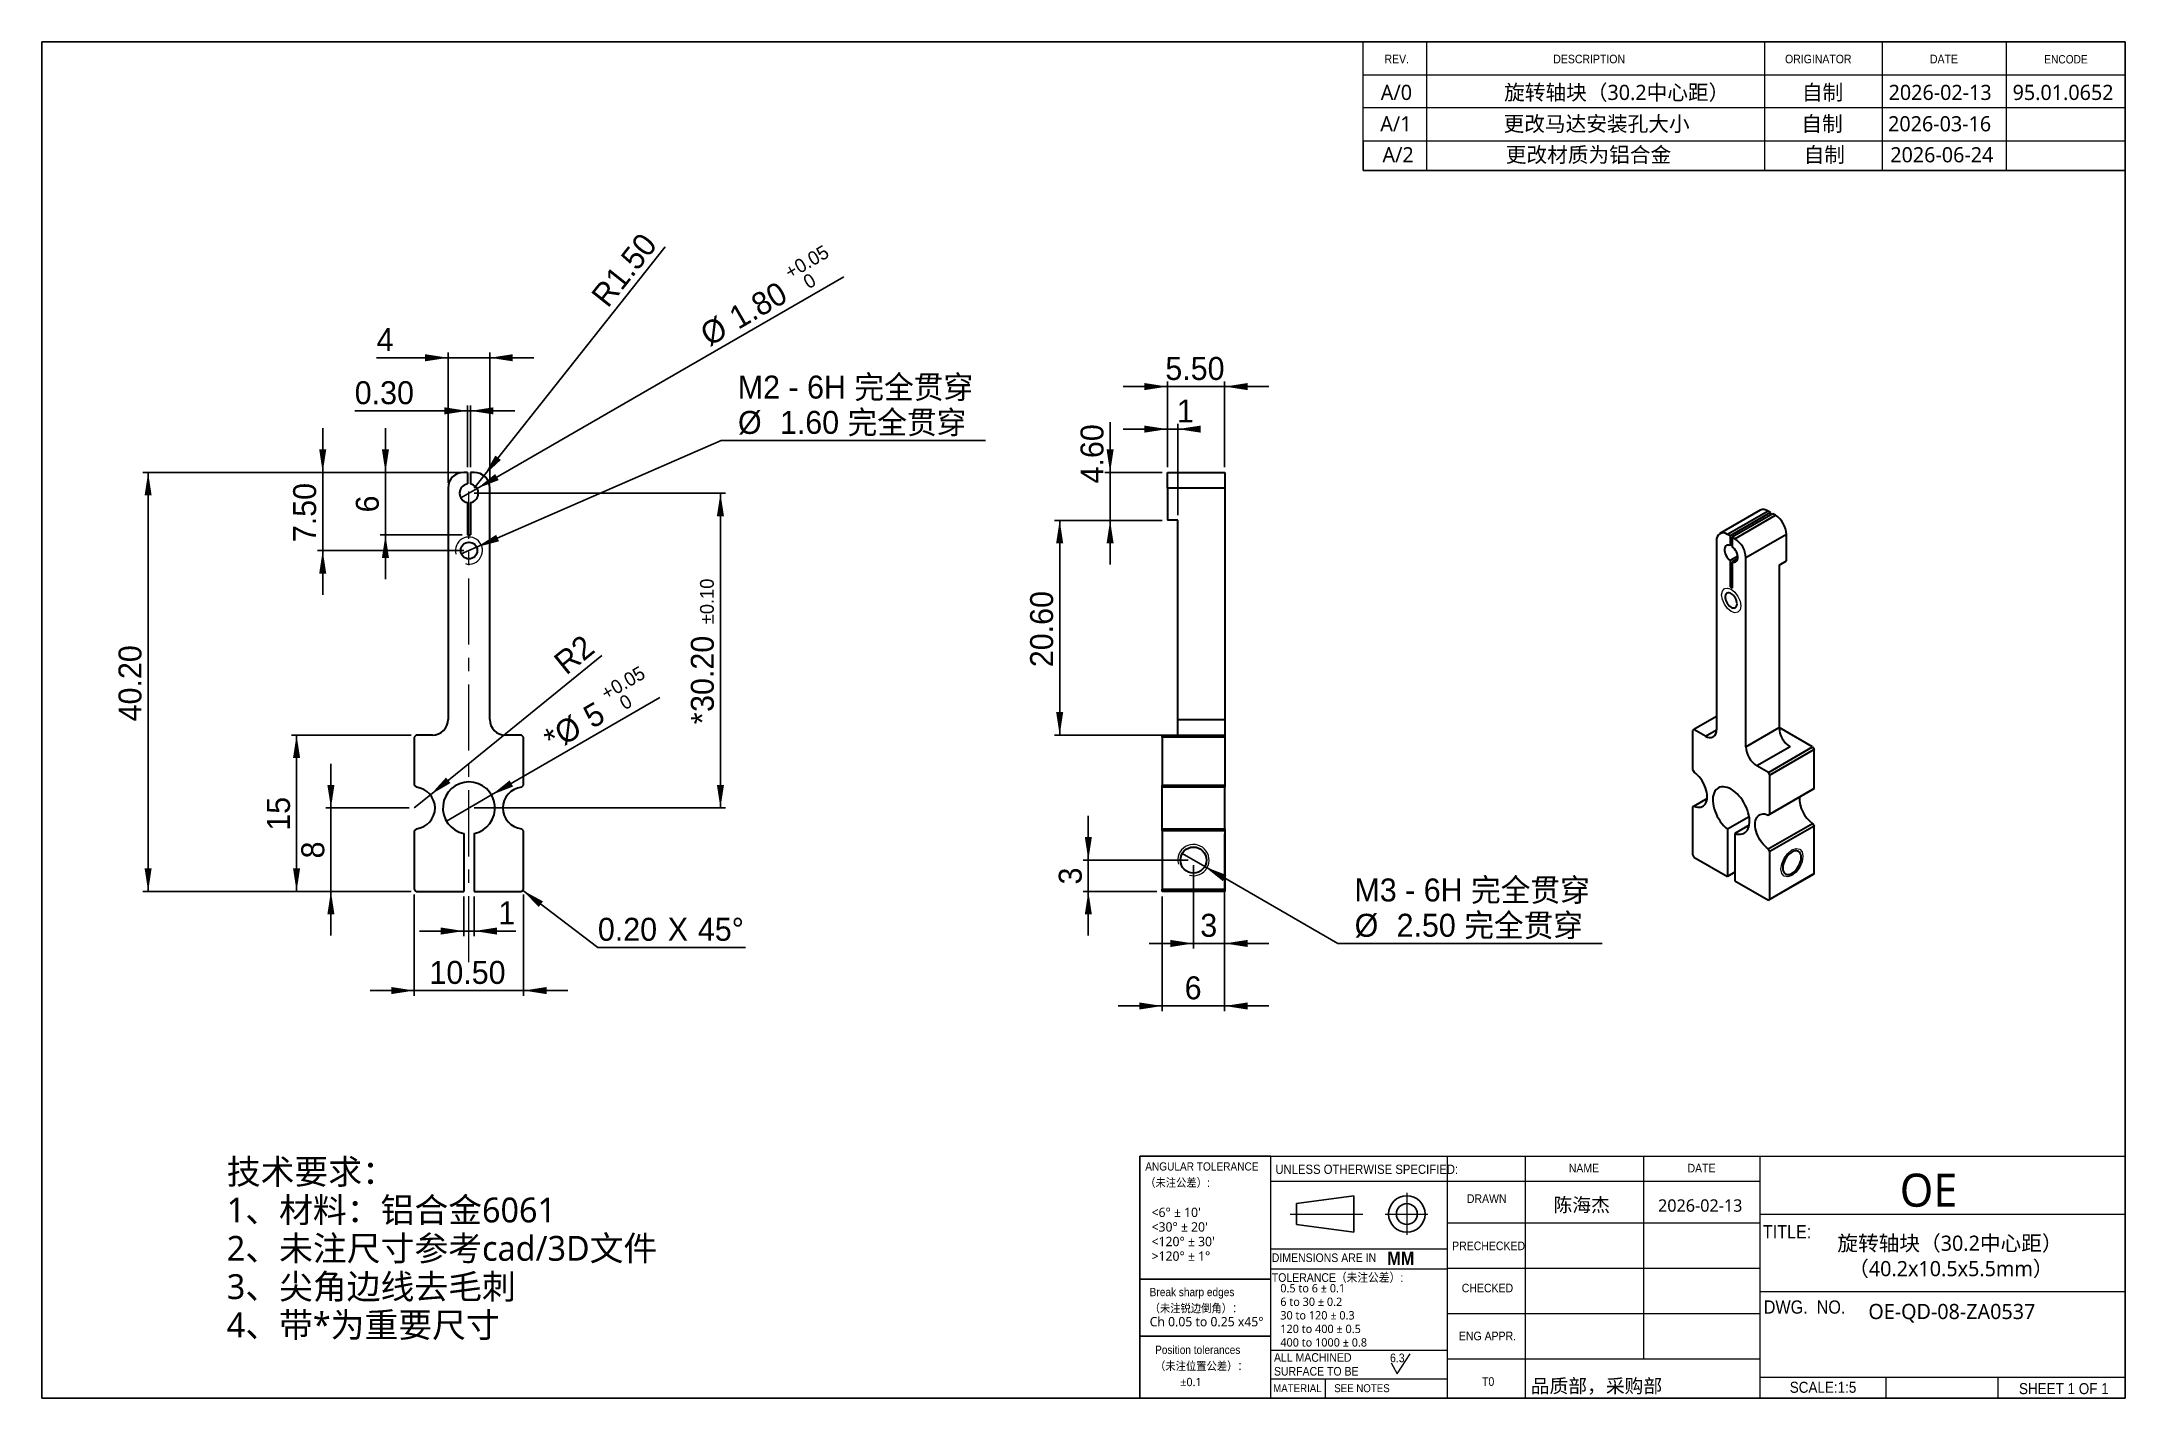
# Model space of a CAD drawing. Header units: millimetres. Extents: x 16 to 416, y 10 to 270.
import ezdxf

# ---------------------------------------------------------------- set-up
doc = ezdxf.new("R2010")
doc.units = ezdxf.units.MM
doc.linetypes.add('CENTERX2', pattern=[20.32, 12.7, -2.54, 2.54, -2.54])
doc.layers.add('FORMAT', color=7, linetype='Continuous')
doc.layers.add('其它线', color=7, linetype='Continuous')
doc.styles.add('SLDTEXTSTYLE1', font='MSYH.TTC')
doc.styles.add('SLDTEXTSTYLE2', font='MSYH.TTC', dxfattribs={"bigfont": 'bigfont'})
doc.styles.add('SLDTEXTSTYLE3', font='GOTHICB.TTF', dxfattribs={"width": 0.913})
doc.styles.add('SLDTEXTSTYLE4', font='GOTHIC.TTF', dxfattribs={"width": 0.913, "bigfont": 'bigfont'})
doc.styles.add('SLDTEXTSTYLE5', font='GOTHIC.TTF', dxfattribs={"width": 0.913})
doc.styles.add('SLDTEXTSTYLE6', font='ARIAL.TTF', dxfattribs={"width": 0.948})
doc.styles.add('SLDTEXTSTYLE7', font='ARIAL.TTF', dxfattribs={"width": 0.948, "bigfont": 'bigfont'})
doc.dimstyles.new('SLDDIMSTYLE0', dxfattribs={"dimtxt": 4.409722, "dimasz": 4.409722, "dimexe": 0, "dimexo": 0.0625, "dimgap": 1.102431, "dimtad": 1, "dimlfac": 0.5, "dimrnd": 1e-09, "dimzin": 4, "dimdsep": 46, "dimtxsty": 'SLDTEXTSTYLE6', "dimsah": 1, "dimcen": 0.09, "dimadec": 0, "dimazin": 1, "dimtfac": 1, "dimtofl": 0, "dimtmove": 0, "dimatfit": 3, "dimfxl": 0, "dimfrac": 2, "dimtolj": 1, "dimtzin": 12, "dimarcsym": 0})
doc.dimstyles.new('SLDDIMSTYLE1', dxfattribs={"dimtxt": 4.409722, "dimasz": 4.409722, "dimexe": 0, "dimexo": 0.0625, "dimgap": 1.102431, "dimtad": 1, "dimlfac": 0.5, "dimrnd": 1e-09, "dimzin": 12, "dimdsep": 46, "dimtxsty": 'SLDTEXTSTYLE6', "dimsah": 1, "dimcen": 0.09, "dimadec": 0, "dimazin": 3, "dimtfac": 1, "dimtofl": 0, "dimtmove": 0, "dimatfit": 3, "dimfxl": 0, "dimfrac": 2, "dimtolj": 1, "dimtzin": 12, "dimarcsym": 0})
doc.dimstyles.new('SLDDIMSTYLE10', dxfattribs={"dimtxt": 4.409722, "dimasz": 4.409722, "dimexe": 0, "dimexo": 0.0625, "dimgap": 1.102431, "dimtad": 1, "dimlfac": 0.5, "dimrnd": 1e-09, "dimzin": 4, "dimdsep": 46, "dimtxsty": 'SLDTEXTSTYLE6', "dimsah": 1, "dimcen": 0.09, "dimadec": 0, "dimazin": 1, "dimtol": 1, "dimtp": 0.1, "dimtm": 0.1, "dimtfac": 1, "dimtofl": 0, "dimtmove": 0, "dimatfit": 3, "dimfxl": 0, "dimfrac": 2, "dimtolj": 1, "dimtzin": 0, "dimarcsym": 0})
doc.dimstyles.new('SLDDIMSTYLE2', dxfattribs={"dimtxt": 4.409722, "dimasz": 4.409722, "dimexe": 0, "dimexo": 0.0625, "dimgap": 1.102431, "dimtad": 1, "dimlfac": 0.5, "dimrnd": 1e-09, "dimzin": 12, "dimdsep": 46, "dimtxsty": 'SLDTEXTSTYLE6', "dimsah": 1, "dimcen": 0.09, "dimadec": 0, "dimazin": 3, "dimtfac": 1, "dimtmove": 0, "dimatfit": 0, "dimfxl": 0, "dimfrac": 2, "dimtolj": 1, "dimtzin": 12, "dimarcsym": 0})
doc.dimstyles.new('SLDDIMSTYLE3', dxfattribs={"dimtxt": 4.409722, "dimasz": 4.409722, "dimexe": 0, "dimexo": 0.0625, "dimgap": 1.102431, "dimtad": 1, "dimlfac": 0.5, "dimrnd": 1e-09, "dimzin": 4, "dimdsep": 46, "dimtxsty": 'SLDTEXTSTYLE6', "dimsah": 1, "dimcen": 0.09, "dimadec": 0, "dimazin": 1, "dimtfac": 1, "dimtmove": 0, "dimatfit": 0, "dimfxl": 0, "dimfrac": 2, "dimtolj": 1, "dimtzin": 12, "dimarcsym": 0})
doc.dimstyles.new('SLDDIMSTYLE4', dxfattribs={"dimtxt": 4.409722, "dimasz": 4.409722, "dimexe": 0, "dimexo": 0.0625, "dimgap": 1.102431, "dimtad": 1, "dimlfac": 0.5, "dimrnd": 1e-09, "dimzin": 12, "dimdsep": 46, "dimtxsty": 'SLDTEXTSTYLE6', "dimblk1": 'NONE', "dimsah": 1, "dimcen": 0, "dimadec": 0, "dimazin": 3, "dimtol": 1, "dimtp": 0.05, "dimtfac": 1, "dimtmove": 0, "dimatfit": 3, "dimldrblk": 'NONE', "dimfxl": 0, "dimfrac": 2, "dimtolj": 1, "dimarcsym": 0})
doc.dimstyles.new('SLDDIMSTYLE5', dxfattribs={"dimtxt": 4.409722, "dimasz": 4.409722, "dimexe": 0, "dimexo": 0.0625, "dimgap": 1.102431, "dimtad": 1, "dimlfac": 0.5, "dimrnd": 1e-09, "dimzin": 12, "dimdsep": 46, "dimtxsty": 'SLDTEXTSTYLE6', "dimsah": 1, "dimcen": 0, "dimadec": 0, "dimazin": 3, "dimtfac": 1, "dimtofl": 0, "dimtmove": 0, "dimatfit": 3, "dimfxl": 0, "dimfrac": 2, "dimtolj": 1, "dimtzin": 12, "dimarcsym": 0})
doc.dimstyles.new('SLDDIMSTYLE6', dxfattribs={"dimtxt": 4.409722, "dimasz": 4.409722, "dimexe": 0, "dimexo": 0.0625, "dimgap": 1.102431, "dimtad": 1, "dimlfac": 0.5, "dimrnd": 1e-09, "dimzin": 0, "dimdsep": 46, "dimtxsty": 'SLDTEXTSTYLE6', "dimsah": 1, "dimcen": 0.09, "dimadec": 0, "dimazin": 0, "dimtfac": 1, "dimtmove": 0, "dimatfit": 0, "dimfxl": 0, "dimfrac": 2, "dimtolj": 1, "dimtzin": 12, "dimarcsym": 0})
doc.dimstyles.new('SLDDIMSTYLE7', dxfattribs={"dimtxt": 4.409722, "dimasz": 4.409722, "dimexe": 0, "dimexo": 0.0625, "dimgap": 1.102431, "dimtad": 1, "dimlfac": 0.5, "dimrnd": 1e-09, "dimzin": 4, "dimdsep": 46, "dimtxsty": 'SLDTEXTSTYLE6', "dimsah": 1, "dimcen": 0, "dimadec": 0, "dimazin": 1, "dimtfac": 1, "dimtofl": 0, "dimtmove": 0, "dimatfit": 3, "dimfxl": 0, "dimfrac": 2, "dimtolj": 1, "dimtzin": 12, "dimarcsym": 0})
doc.dimstyles.new('SLDDIMSTYLE8', dxfattribs={"dimtxt": 4.409722, "dimasz": 4.409722, "dimexe": 0, "dimexo": 0.0625, "dimgap": 1.102431, "dimtad": 1, "dimlfac": 0.5, "dimrnd": 1e-09, "dimzin": 4, "dimdsep": 46, "dimtxsty": 'SLDTEXTSTYLE6', "dimblk1": 'NONE', "dimsah": 1, "dimcen": 0, "dimadec": 0, "dimazin": 1, "dimtol": 1, "dimtp": 0.05, "dimtfac": 1, "dimtmove": 0, "dimatfit": 3, "dimldrblk": 'NONE', "dimfxl": 0, "dimfrac": 2, "dimtolj": 1, "dimarcsym": 0})
doc.dimstyles.new('SLDDIMSTYLE9', dxfattribs={"dimtxt": 4.409722, "dimasz": 4.409722, "dimexe": 0, "dimexo": 0.0625, "dimgap": 1.102431, "dimtad": 0, "dimtih": 1, "dimtoh": 1, "dimdec": 6, "dimlfac": 0.5, "dimrnd": 1e-09, "dimzin": 12, "dimdsep": 46, "dimtxsty": 'SLDTEXTSTYLE6', "dimblk1": 'NONE', "dimsah": 1, "dimcen": 0, "dimadec": 0, "dimazin": 3, "dimtfac": 1, "dimtmove": 0, "dimatfit": 3, "dimldrblk": 'NONE', "dimfxl": 0, "dimfrac": 2, "dimtolj": 1, "dimtzin": 12, "dimarcsym": 0})

msp = doc.modelspace()

# ---------------------------------------------------------------- texts
at = {"color": 7, "linetype": 'Continuous', "lineweight": 0}
for s, insert, char_height, attachment_point, style in [('REV.', (273.7542884, 267.8094346), 1.651, 1, 'SLDTEXTSTYLE5'), ('DESCRIPTION', (306.1625699, 267.8094346), 1.651, 1, 'SLDTEXTSTYLE5'), ('ORIGINATOR', (350.6619458, 267.8094346), 1.651, 1, 'SLDTEXTSTYLE5'), ('DATE', (378.4893534, 267.8094346), 1.651, 1, 'SLDTEXTSTYLE5'), ('UNLESS OTHERWISE SPECIFIED:', (252.7919315, 54.8022636), 1.778, 1, 'SLDTEXTSTYLE5'), ('NAME', (309.1394562, 54.9565933), 1.651, 1, 'SLDTEXTSTYLE5'), ('DATE', (331.9394495, 54.9565933), 1.651, 1, 'SLDTEXTSTYLE5'), ('DRAWN', (289.5727165, 49.1019387), 1.651, 1, 'SLDTEXTSTYLE5'), ('PRECHECKED', (286.7405059, 40.0370404), 1.651, 1, 'SLDTEXTSTYLE5'), ('TITLE:', (346.395189, 43.2002061), 2.54, 1, 'SLDTEXTSTYLE5'), ('DIMENSIONS ARE IN', (252.1122569, 37.763153), 1.651, 1, 'SLDTEXTSTYLE5'), ('MM', (274.2983127, 38.0834589), 2.54, 1, 'SLDTEXTSTYLE3'), ('TOLERANCE（未注公差）:', (252.1122569, 33.9606199), 1.651, 1, 'SLDTEXTSTYLE4'), ('DWG.  NO.', (346.5757944, 28.7425872), 2.54, 1, 'SLDTEXTSTYLE5'), ('ENG APPR.', (288.0461144, 22.7495229), 1.651, 1, 'SLDTEXTSTYLE5'), ('6.3', (274.8131334, 18.54206), 1.651, 1, 'SLDTEXTSTYLE5'), ('MATERIAL', (252.3775606, 12.6623396), 1.524, 1, 'SLDTEXTSTYLE5'), ('SEE NOTES', (269.4249102, 12.6623396), 1.524, 2, 'SLDTEXTSTYLE5'), ('SCALE:1:5', (351.5696413, 13.128593), 2.11666667, 1, 'SLDTEXTSTYLE5'), ('SHEET 1 OF 1', (395.5789509, 12.8725842), 2.116666667, 1, 'SLDTEXTSTYLE5')]:
    msp.add_mtext(s, dxfattribs=dict(at, insert=insert, char_height=char_height, attachment_point=attachment_point, style=style))
at = {"layer": 'FORMAT', "insert": (293.6537823, 14.0009133), "char_height": 1.651, "attachment_point": 2, "style": 'SLDTEXTSTYLE5'}
msp.add_mtext('T0', dxfattribs=at)
at = {"layer": '其它线'}
for s, insert, char_height, attachment_point, style in [('ENCODE', (400.4301783, 267.7340122), 1.6, 1, 'SLDTEXTSTYLE5'), ('A/0', (273.0386719, 262.0325308), 2.91041667, 1, 'SLDTEXTSTYLE1'), ('旋转轴块（30.2中心距）', (296.7154953, 262.0325308), 2.910416667, 1, 'SLDTEXTSTYLE2'), ('自制', (353.8947879, 262.0325308), 2.91041667, 1, 'SLDTEXTSTYLE2'), ('2026-02-13', (370.5446978, 262.0325308), 2.91041667, 1, 'SLDTEXTSTYLE1'), ('95.01.0652', (394.3559831, 262.0325308), 2.91041667, 1, 'SLDTEXTSTYLE1'), ('更改马达安装孔大小', (296.6193549, 256.0132609), 2.91041667, 1, 'SLDTEXTSTYLE2'), ('自制', (353.7986476, 256.0132609), 2.91041667, 1, 'SLDTEXTSTYLE2'), ('A/1', (272.9425316, 256.0132609), 2.91041667, 1, 'SLDTEXTSTYLE1'), ('2026-03-16', (370.4485575, 256.0132609), 2.91041667, 1, 'SLDTEXTSTYLE1'), ('A/2', (273.3632263, 250.0680588), 2.91041667, 1, 'SLDTEXTSTYLE1'), ('更改材质为铝合金', (297.0400497, 250.0680588), 2.91041667, 1, 'SLDTEXTSTYLE2'), ('自制', (354.2193423, 250.0680588), 2.91041667, 1, 'SLDTEXTSTYLE2'), ('2026-06-24', (370.8692522, 250.0680588), 2.91041667, 1, 'SLDTEXTSTYLE1'), ('OE', (372.6839621, 53.0719067), 6.35, 1, 'SLDTEXTSTYLE1'), ('陈海杰', (306.1988196, 48.4026695), 2.64583333, 1, 'SLDTEXTSTYLE2'), ('2026-02-13', (326.2801659, 48.1476275), 2.38125, 1, 'SLDTEXTSTYLE1'), ('CHECKED', (288.5935817, 31.9502022), 1.651, 1, 'SLDTEXTSTYLE5'), ('OE-QD-08-ZA0537', (382.6905607, 28.073409), 2.910416667, 2, 'SLDTEXTSTYLE1'), ('品质部，采购部', (301.8194885, 13.6516696), 2.64583333, 1, 'SLDTEXTSTYLE2')]:
    msp.add_mtext(s, dxfattribs=dict(at, insert=insert, char_height=char_height, attachment_point=attachment_point, style=style))

# ---------------------------------------------------------------- blocks, each defined once
blk = doc.blocks.new('SW_NOTE_0')
at = {"layer": '其它线', "color": 0, "char_height": 2.9104, "attachment_point": 2, "style": 'SLDTEXTSTYLE2'}
for s, insert in [('旋转轴块（30.2中心距）', (19.51, 3.82)), ('（40.2x10.5x5.5mm）', (19.68, -1.06))]:
    blk.add_mtext(s, dxfattribs=dict(at, insert=insert))
blk = doc.blocks.new('SW_NOTE_0_1')
at = {"layer": '其它线', "color": 0, "attachment_point": 1, "style": 'SLDTEXTSTYLE2'}
for s, insert, char_height in [('技术要求：', (0, 6.25), 4.762), ('1、材料：铝合金6061', (0, -1.1), 4.7625), ('2、未注尺寸参考cad/3D文件', (0, -8.45), 4.7625), ('3、尖角边线去毛刺', (0, -15.8), 4.762), ('4、带*为重要尺寸', (0, -23.15), 4.762)]:
    blk.add_mtext(s, dxfattribs=dict(at, insert=insert, char_height=char_height))
blk = doc.blocks.new('SW_NOTE_0_2')
at = {"color": 0, "linetype": 'Continuous', "lineweight": 0, "char_height": 1.651, "attachment_point": 1, "style": 'SLDTEXTSTYLE5'}
for s, insert in [('ALL MACHINED', (0, 2.11)), ('SURFACE TO BE', (0, -0.54))]:
    blk.add_mtext(s, dxfattribs=dict(at, insert=insert))
blk = doc.blocks.new('SW_NOTE_0_3')
at = {"layer": '其它线', "color": 0, "char_height": 1.6, "attachment_point": 1, "style": 'SLDTEXTSTYLE1'}
for s, insert in [('0.5 to 6 ± 0.1', (0, 2.1)), ('30 to 120 ± 0.3', (0, -3.1)), ('6 to 30 ± 0.2', (0, -0.5)), ('120 to 400 ± 0.5', (0, -5.7)), ('400 to 1000 ± 0.8', (0, -8.3))]:
    blk.add_mtext(s, dxfattribs=dict(at, insert=insert))
blk = doc.blocks.new('SW_NOTE_0_4')
at = {"layer": '其它线', "color": 0, "attachment_point": 1}
for s, insert, char_height, style in [('ANGULAR TOLERANCE', (0, 2.03), 1.5875, 'SLDTEXTSTYLE5'), ('（未注公差）:', (0, -1.09), 1.587, 'SLDTEXTSTYLE4'), ("  <6° ± 10'       ", (0, -6.67), 1.8, 'SLDTEXTSTYLE1'), ("  <30° ± 20'", (0, -9.47), 1.8, 'SLDTEXTSTYLE1'), ("  <120° ± 30'   ", (0, -12.27), 1.8, 'SLDTEXTSTYLE1'), ('  >120° ± 1°', (0, -15.07), 1.8, 'SLDTEXTSTYLE1')]:
    blk.add_mtext(s, dxfattribs=dict(at, insert=insert, char_height=char_height, style=style))
blk = doc.blocks.new('SW_NOTE_0_5')
at = {"layer": '其它线', "color": 0, "attachment_point": 1}
for s, insert, char_height, style in [('Break sharp edges', (0, 2.03), 1.5875, 'SLDTEXTSTYLE5'), ('Ch 0.05 to 0.25 x45°', (0, -3.55), 1.8, 'SLDTEXTSTYLE1'), ('（未注锐边倒角）：', (0, -1.09), 1.587, 'SLDTEXTSTYLE4')]:
    blk.add_mtext(s, dxfattribs=dict(at, insert=insert, char_height=char_height, style=style))
blk = doc.blocks.new('SW_NOTE_0_6')
at = {"layer": '其它线', "color": 0, "attachment_point": 1}
for s, insert, char_height, style in [('Position tolerances', (0, 2.03), 1.5875, 'SLDTEXTSTYLE5'), ('（未注位置公差）：', (0, -1.09), 1.587, 'SLDTEXTSTYLE4'), ('         ±0.1', (0, -4.15), 1.5875, 'SLDTEXTSTYLE1')]:
    blk.add_mtext(s, dxfattribs=dict(at, insert=insert, char_height=char_height, style=style))
blk = doc.blocks.new('_D')
at = {"layer": '其它线'}
for p, q in [((95.95, 187.65), (35.35, 187.65)), ((36.35, 187.65), (36.35, 107.25)), ((86.85, 107.25), (35.35, 107.25))]:
    blk.add_line(p, q, dxfattribs=at)
for points in [[(36.35, 187.65), (35.67, 183.24), (37.02, 183.24)], [(36.35, 107.25), (37.02, 111.66), (35.67, 111.66)]]:
    blk.add_solid(points, dxfattribs=at)
at = {"layer": '其它线', "insert": (30.66, 139.87), "char_height": 4.41, "attachment_point": 1, "rotation": 90, "style": 'SLDTEXTSTYLE6'}
blk.add_mtext('40.20', dxfattribs=at)
blk = doc.blocks.new('_D_1')
at = {"layer": '其它线'}
for p, q in [((86.85, 137.25), (63.85, 137.25)), ((64.85, 137.25), (64.85, 107.25)), ((86.85, 107.25), (63.85, 107.25))]:
    blk.add_line(p, q, dxfattribs=at)
for points in [[(64.85, 137.25), (64.17, 132.84), (65.53, 132.84)], [(64.85, 107.25), (65.53, 111.66), (64.17, 111.66)]]:
    blk.add_solid(points, dxfattribs=at)
at = {"layer": '其它线', "insert": (59.17, 118.88), "char_height": 4.41, "attachment_point": 1, "rotation": 90, "style": 'SLDTEXTSTYLE6'}
blk.add_mtext('15', dxfattribs=at)
blk = doc.blocks.new('_D_2')
at = {"layer": '其它线'}
for p, q in [((71.45, 123.25), (71.45, 131.73)), ((86.45, 123.25), (70.45, 123.25)), ((71.45, 107.25), (71.45, 123.25)), ((86.85, 107.25), (70.45, 107.25)), ((71.45, 107.25), (71.45, 98.77))]:
    blk.add_line(p, q, dxfattribs=at)
for points in [[(71.45, 123.25), (72.12, 127.66), (70.77, 127.66)], [(71.45, 107.25), (70.77, 102.84), (72.12, 102.84)]]:
    blk.add_solid(points, dxfattribs=at)
at = {"layer": '其它线', "insert": (65.76, 113.57), "char_height": 4.41, "attachment_point": 1, "rotation": 90, "style": 'SLDTEXTSTYLE6'}
blk.add_mtext('8', dxfattribs=at)
blk = doc.blocks.new('_D_3')
at = {"layer": '其它线'}
for p, q in [((96.95, 106.25), (96.95, 98.63)), ((98.95, 106.25), (98.95, 98.63)), ((96.95, 99.63), (88.46, 99.63)), ((96.95, 99.63), (98.95, 99.63)), ((98.95, 99.63), (106.96, 99.63))]:
    blk.add_line(p, q, dxfattribs=at)
for points in [[(96.95, 99.63), (92.54, 100.31), (92.54, 98.95)], [(98.95, 99.63), (103.35, 98.95), (103.35, 100.31)]]:
    blk.add_solid(points, dxfattribs=at)
at = {"layer": '其它线', "insert": (103.59, 105.31), "char_height": 4.41, "attachment_point": 1, "style": 'SLDTEXTSTYLE6'}
blk.add_mtext('1', dxfattribs=at)
blk = doc.blocks.new('_D_4')
at = {"layer": '其它线'}
for p, q in [((87.45, 106.65), (87.45, 87.21)), ((108.45, 106.65), (108.45, 87.21)), ((87.45, 88.21), (78.96, 88.21)), ((87.45, 88.21), (108.45, 88.21)), ((108.45, 88.21), (116.93, 88.21))]:
    blk.add_line(p, q, dxfattribs=at)
for points in [[(87.45, 88.21), (83.04, 88.89), (83.04, 87.53)], [(108.45, 88.21), (112.85, 87.53), (112.85, 88.89)]]:
    blk.add_solid(points, dxfattribs=at)
at = {"layer": '其它线', "insert": (90.37, 93.9), "char_height": 4.41, "attachment_point": 1, "style": 'SLDTEXTSTYLE6'}
blk.add_mtext('10.50', dxfattribs=at)
blk = doc.blocks.new('_D_5')
at = {"layer": '其它线'}
for q in [(134.62, 144.42), (93.62, 120.75)]:
    blk.add_line((102.28, 125.75), q, dxfattribs=at)
blk.add_solid([(102.28, 125.75), (106.43, 127.37), (105.76, 128.54)], dxfattribs=at)
at = {"layer": '其它线', "attachment_point": 1, "rotation": 30, "style": 'SLDTEXTSTYLE6'}
for s, insert, char_height in [('0.05', (124.83, 147.22), 2.646), ('+', (122.99, 146.16), 2.65), ('0', (126.54, 144.26), 2.65), ('%%c', (113.88, 138.99), 4.41), ('5', (119.44, 142.21), 4.41), ('*', (111.83, 137.82), 4.41)]:
    blk.add_mtext(s, dxfattribs=dict(at, insert=insert, char_height=char_height))
blk = doc.blocks.new('_None')
blk = doc.blocks.new('_D_6')
at = {"layer": '其它线'}
for q in [(123.44, 152.53), (87.45, 123.25)]:
    blk.add_line((90.55, 125.78), q, dxfattribs=at)
blk.add_solid([(90.55, 125.78), (94.4, 128.03), (93.54, 129.09)], dxfattribs=at)
at = {"layer": '其它线', "insert": (113.85, 152.04), "char_height": 4.41, "attachment_point": 1, "rotation": 39.1245, "style": 'SLDTEXTSTYLE6'}
blk.add_mtext('R2', dxfattribs=at)
blk = doc.blocks.new('_D_7')
at = {"layer": '其它线'}
for p, q in [((81.92, 187.65), (81.92, 196.13)), ((97.25, 187.65), (80.92, 187.65)), ((81.92, 175.65), (81.92, 187.65)), ((96.65, 175.65), (80.92, 175.65)), ((81.92, 175.65), (81.92, 167.17))]:
    blk.add_line(p, q, dxfattribs=at)
for points in [[(81.92, 187.65), (82.59, 192.06), (81.24, 192.06)], [(81.92, 175.65), (81.24, 171.24), (82.59, 171.24)]]:
    blk.add_solid(points, dxfattribs=at)
at = {"layer": '其它线', "insert": (76.23, 179.97), "char_height": 4.41, "attachment_point": 1, "rotation": 90, "style": 'SLDTEXTSTYLE6'}
blk.add_mtext('6', dxfattribs=at)
blk = doc.blocks.new('_D_8')
at = {"layer": '其它线'}
for p, q in [((97.65, 188.65), (97.65, 200.46)), ((98.25, 188.65), (98.25, 200.46)), ((97.65, 199.46), (76.02, 199.46)), ((97.65, 199.46), (98.25, 199.46)), ((98.25, 199.46), (106.73, 199.46))]:
    blk.add_line(p, q, dxfattribs=at)
for points in [[(97.65, 199.46), (93.24, 200.14), (93.24, 198.78)], [(98.25, 199.46), (102.65, 198.78), (102.65, 200.14)]]:
    blk.add_solid(points, dxfattribs=at)
at = {"layer": '其它线', "insert": (76.02, 205.15), "char_height": 4.41, "attachment_point": 1, "style": 'SLDTEXTSTYLE6'}
blk.add_mtext('0.30', dxfattribs=at)
blk = doc.blocks.new('SW_CHAMFER_DIMENSION_0')
at = {"layer": '其它线', "color": 0}
for p, q in [((-14.46, 10.96), (0, 0)), ((0, 0), (28.36, 0))]:
    blk.add_line(p, q, dxfattribs=at)
blk.add_solid([(-14.46, 10.96), (-11.36, 7.76), (-10.54, 8.84)], dxfattribs=at)
at = {"layer": '其它线', "color": 0, "char_height": 4.41, "attachment_point": 1, "style": 'SLDTEXTSTYLE6'}
for s, insert in [('0.20', (0, 5.68)), (' X ', (11.79, 5.68)), ('45°', (19.2, 5.68))]:
    blk.add_mtext(s, dxfattribs=dict(at, insert=insert))
blk = doc.blocks.new('_D_9')
at = {"layer": '其它线'}
for p, q in [((93.95, 209.65), (80.23, 209.65)), ((93.95, 185.65), (93.95, 210.65)), ((93.95, 209.65), (101.95, 209.65)), ((101.95, 185.65), (101.95, 210.65)), ((101.95, 209.65), (110.43, 209.65))]:
    blk.add_line(p, q, dxfattribs=at)
for points in [[(93.95, 209.65), (89.54, 210.33), (89.54, 208.97)], [(101.95, 209.65), (106.35, 208.97), (106.35, 210.33)]]:
    blk.add_solid(points, dxfattribs=at)
at = {"layer": '其它线', "insert": (80.23, 215.34), "char_height": 4.41, "attachment_point": 1, "style": 'SLDTEXTSTYLE6'}
blk.add_mtext('4', dxfattribs=at)
blk = doc.blocks.new('_D_10')
at = {"layer": '其它线'}
for q in [(135.65, 230.91), (98.95, 184.65)]:
    blk.add_line((100.81, 187), q, dxfattribs=at)
blk.add_solid([(100.81, 187), (104.08, 190.04), (103.02, 190.88)], dxfattribs=at)
at = {"layer": '其它线', "insert": (121.16, 221.78), "char_height": 4.41, "attachment_point": 1, "rotation": 51.5694, "style": 'SLDTEXTSTYLE6'}
blk.add_mtext('R1.50', dxfattribs=at)
blk = doc.blocks.new('_D_11')
at = {"layer": '其它线'}
for q in [(169.92, 225.21), (96.39, 182.75)]:
    blk.add_line((99.5, 184.55), q, dxfattribs=at)
blk.add_solid([(99.5, 184.55), (103.66, 186.17), (102.98, 187.34)], dxfattribs=at)
at = {"layer": '其它线', "attachment_point": 1, "rotation": 30, "style": 'SLDTEXTSTYLE6'}
for s, insert, char_height in [('0.05', (160.12, 228.02), 2.646), ('1.80', (147.44, 218.8), 4.41), ('+', (158.28, 226.96), 2.65), ('0', (161.83, 225.06), 2.65), ('%%c', (141.88, 215.57), 4.41)]:
    blk.add_mtext(s, dxfattribs=dict(at, insert=insert, char_height=char_height))
blk = doc.blocks.new('_D_12')
at = {"layer": '其它线'}
for p, q in [((99.41, 173.29), (146.37, 193.76)), ((146.37, 193.76), (197.12, 193.76)), ((96.48, 172.01), (99.41, 173.29))]:
    blk.add_line(p, q, dxfattribs=at)
blk.add_solid([(99.41, 173.29), (103.73, 174.43), (103.18, 175.68)], dxfattribs=at)
at = {"layer": '其它线', "attachment_point": 1}
for s, insert, char_height, style in [(' M2 - 6H 完全贯穿', (147.95, 206.23), 4.4097, 'SLDTEXTSTYLE7'), (' 1.60 完全贯穿', (156.04, 199.46), 4.41, 'SLDTEXTSTYLE7'), ('%%c', (149.61, 199.45), 4.41, 'SLDTEXTSTYLE6')]:
    blk.add_mtext(s, dxfattribs=dict(at, insert=insert, char_height=char_height, style=style))
blk = doc.blocks.new('_D_13')
at = {"layer": '其它线'}
for p, q in [((69.87, 187.65), (69.87, 196.13)), ((96.65, 187.65), (68.87, 187.65)), ((69.87, 172.65), (69.87, 187.65)), ((96.95, 172.65), (68.87, 172.65)), ((69.87, 172.65), (69.87, 164.17))]:
    blk.add_line(p, q, dxfattribs=at)
for points in [[(69.87, 187.65), (70.55, 192.06), (69.2, 192.06)], [(69.87, 172.65), (69.2, 168.24), (70.55, 168.24)]]:
    blk.add_solid(points, dxfattribs=at)
at = {"layer": '其它线', "insert": (64.19, 174.26), "char_height": 4.41, "attachment_point": 1, "rotation": 90, "style": 'SLDTEXTSTYLE6'}
blk.add_mtext('7.50', dxfattribs=at)
blk = doc.blocks.new('_D_14')
at = {"layer": '其它线'}
for p, q in [((98.95, 183.65), (147.24, 183.65)), ((146.24, 183.65), (146.24, 123.25)), ((98.95, 123.25), (147.24, 123.25))]:
    blk.add_line(p, q, dxfattribs=at)
for points in [[(146.24, 183.65), (145.56, 179.24), (146.92, 179.24)], [(146.24, 123.25), (146.92, 127.66), (145.56, 127.66)]]:
    blk.add_solid(points, dxfattribs=at)
at = {"layer": '其它线', "attachment_point": 1, "rotation": 90, "style": 'SLDTEXTSTYLE6'}
for s, insert, char_height in [('±0.10', (142.32, 158.52), 2.646), ('30.20', (140.56, 141.68), 4.41), ('*', (140.56, 139.32), 4.41)]:
    blk.add_mtext(s, dxfattribs=dict(at, insert=insert, char_height=char_height))
blk = doc.blocks.new('_D_15')
at = {"layer": '其它线'}
for p, q in [((232.06, 204.12), (223.58, 204.12)), ((232.06, 188.65), (232.06, 205.12)), ((232.06, 204.12), (243.06, 204.12)), ((243.06, 188.65), (243.06, 205.12)), ((243.06, 204.12), (251.54, 204.12))]:
    blk.add_line(p, q, dxfattribs=at)
for points in [[(232.06, 204.12), (227.65, 204.8), (227.65, 203.44)], [(243.06, 204.12), (247.47, 203.44), (247.47, 204.8)]]:
    blk.add_solid(points, dxfattribs=at)
at = {"layer": '其它线', "insert": (231.67, 209.8), "char_height": 4.41, "attachment_point": 1, "style": 'SLDTEXTSTYLE6'}
blk.add_mtext('5.50', dxfattribs=at)
blk = doc.blocks.new('_D_16')
at = {"layer": '其它线'}
for p, q in [((232.06, 188.65), (232.06, 196.96)), ((234.06, 179.45), (234.06, 196.96)), ((232.06, 195.96), (223.58, 195.96)), ((234.06, 195.96), (232.06, 195.96)), ((234.06, 195.96), (237.26, 195.96))]:
    blk.add_line(p, q, dxfattribs=at)
for points in [[(232.06, 195.96), (227.65, 196.64), (227.65, 195.28)], [(234.06, 195.96), (238.47, 195.28), (238.47, 196.64)]]:
    blk.add_solid(points, dxfattribs=at)
at = {"layer": '其它线', "insert": (233.89, 201.64), "char_height": 4.41, "attachment_point": 1, "style": 'SLDTEXTSTYLE6'}
blk.add_mtext('1', dxfattribs=at)
blk = doc.blocks.new('_D_17')
at = {"layer": '其它线'}
for p, q in [((221.06, 187.65), (221.06, 197.31)), ((231.06, 187.65), (220.06, 187.65)), ((221.06, 178.45), (221.06, 187.65)), ((231.06, 178.45), (220.06, 178.45)), ((221.06, 178.45), (221.06, 169.97))]:
    blk.add_line(p, q, dxfattribs=at)
for points in [[(221.06, 187.65), (221.74, 192.06), (220.39, 192.06)], [(221.06, 178.45), (220.39, 174.04), (221.74, 174.04)]]:
    blk.add_solid(points, dxfattribs=at)
at = {"layer": '其它线', "insert": (215.38, 185.53), "char_height": 4.41, "attachment_point": 1, "rotation": 90, "style": 'SLDTEXTSTYLE6'}
blk.add_mtext('4.60', dxfattribs=at)
blk = doc.blocks.new('_D_18')
at = {"layer": '其它线'}
for p, q in [((231.06, 178.45), (210.38, 178.45)), ((211.38, 137.25), (211.38, 178.45)), ((233.06, 137.25), (210.38, 137.25))]:
    blk.add_line(p, q, dxfattribs=at)
for points in [[(211.38, 178.45), (210.7, 174.04), (212.06, 174.04)], [(211.38, 137.25), (212.06, 141.66), (210.7, 141.66)]]:
    blk.add_solid(points, dxfattribs=at)
at = {"layer": '其它线', "insert": (205.7, 150.27), "char_height": 4.41, "attachment_point": 1, "rotation": 90, "style": 'SLDTEXTSTYLE6'}
blk.add_mtext('20.60', dxfattribs=at)
blk = doc.blocks.new('_D_19')
at = {"layer": '其它线'}
for p, q in [((234.9, 114.5), (239.23, 112)), ((239.23, 112), (264.78, 97.25)), ((264.78, 97.25), (315.53, 97.25))]:
    blk.add_line(p, q, dxfattribs=at)
blk.add_solid([(239.23, 112), (242.71, 109.21), (243.39, 110.38)], dxfattribs=at)
at = {"layer": '其它线', "attachment_point": 1}
for s, insert, char_height, style in [(' M3 - 6H 完全贯穿', (266.36, 109.72), 4.4097, 'SLDTEXTSTYLE7'), ('%%c', (268.02, 102.94), 4.41, 'SLDTEXTSTYLE6'), (' 2.50 完全贯穿', (274.45, 102.95), 4.41, 'SLDTEXTSTYLE7')]:
    blk.add_mtext(s, dxfattribs=dict(at, insert=insert, char_height=char_height, style=style))
blk = doc.blocks.new('_D_20')
at = {"layer": '其它线'}
for p, q in [((216.88, 113.25), (216.88, 121.73)), ((236.06, 113.25), (215.88, 113.25)), ((216.88, 113.25), (216.88, 107.25)), ((230.06, 107.25), (215.88, 107.25)), ((216.88, 107.25), (216.88, 98.77))]:
    blk.add_line(p, q, dxfattribs=at)
for points in [[(216.88, 113.25), (217.56, 117.66), (216.21, 117.66)], [(216.88, 107.25), (216.21, 102.84), (217.56, 102.84)]]:
    blk.add_solid(points, dxfattribs=at)
at = {"layer": '其它线', "insert": (211.2, 108.57), "char_height": 4.41, "attachment_point": 1, "rotation": 90, "style": 'SLDTEXTSTYLE6'}
blk.add_mtext('3', dxfattribs=at)
blk = doc.blocks.new('_D_21')
at = {"layer": '其它线'}
for p, q in [((243.06, 118.27), (243.06, 96.25)), ((237.06, 112.25), (237.06, 96.25)), ((237.06, 97.25), (228.58, 97.25)), ((237.06, 97.25), (243.06, 97.25)), ((243.06, 97.25), (251.54, 97.25))]:
    blk.add_line(p, q, dxfattribs=at)
for points in [[(237.06, 97.25), (232.65, 97.93), (232.65, 96.57)], [(243.06, 97.25), (247.47, 96.57), (247.47, 97.93)]]:
    blk.add_solid(points, dxfattribs=at)
at = {"layer": '其它线', "insert": (238.38, 102.94), "char_height": 4.41, "attachment_point": 1, "style": 'SLDTEXTSTYLE6'}
blk.add_mtext('3', dxfattribs=at)
blk = doc.blocks.new('_D_22')
at = {"layer": '其它线'}
for p, q in [((231.06, 106.25), (231.06, 84.25)), ((243.06, 106.25), (243.06, 84.25)), ((231.06, 85.25), (222.58, 85.25)), ((243.06, 85.25), (231.06, 85.25)), ((243.06, 85.25), (251.54, 85.25))]:
    blk.add_line(p, q, dxfattribs=at)
for points in [[(231.06, 85.25), (226.65, 85.93), (226.65, 84.57)], [(243.06, 85.25), (247.47, 84.57), (247.47, 85.93)]]:
    blk.add_solid(points, dxfattribs=at)
at = {"layer": '其它线', "insert": (235.38, 90.94), "char_height": 4.41, "attachment_point": 1, "style": 'SLDTEXTSTYLE6'}
blk.add_mtext('6', dxfattribs=at)

# ---------------------------------------------------------------- dimensions: what is measured, and where the dimension line sits
at = {"layer": '其它线'}
for center, mpoint, dimstyle, picture, middle in [((98.945194, 184.6522445), (100.8098917, 187.0023301), 'SLDDIMSTYLE7', '_D_10', (130.696623, 224.6686887)), ((87.445194, 123.2522445), (90.5483003, 125.7762752), 'SLDDIMSTYLE5', '_D_6', (120.5363355, 150.1681972))]:
    dim = msp.add_radius_dim(center=center, mpoint=mpoint, dimstyle=dimstyle, dxfattribs=at)
    dim.commit()
    dim.dimension.update_dxf_attribs({"geometry": picture, "text_midpoint": middle, "dimtype": 164})
dim = msp.add_diameter_dim_2p(p1=(96.3863483, 182.7522445), p2=(99.5040397, 184.5522445), dimstyle='SLDDIMSTYLE8', dxfattribs=at)
dim.commit()
dim.dimension.update_dxf_attribs({"geometry": '_D_11', "text_midpoint": (157.4018314, 217.9795543), "dimtype": 163})
for base, p1, p2, dimstyle, picture, middle in [((101.945194, 209.6522445), (93.945194, 184.6522445), (101.945194, 184.6522445), 'SLDDIMSTYLE2', '_D_9', (81.9165332, 209.6522445)), ((243.0641482, 204.1185168), (232.0641482, 187.6522445), (243.0641482, 187.6522445), 'SLDDIMSTYLE3', '_D_15', (237.5641482, 204.1185168)), ((98.245194, 199.4633343), (97.645194, 187.6522445), (98.245194, 187.6522445), 'SLDDIMSTYLE6', '_D_8', (81.9165332, 199.4633343)), ((232.0641482, 195.9578408), (234.0641482, 178.4522445), (232.0641482, 187.6522445), 'SLDDIMSTYLE2', '_D_16', (235.5720444, 195.9578408)), ((243.0641482, 97.2522445), (237.0641482, 113.2522445), (243.0641482, 119.2746056), 'SLDDIMSTYLE2', '_D_21', (240.0641482, 97.2522445)), ((108.445194, 88.2118246), (87.445194, 107.6522445), (108.445194, 107.6522445), 'SLDDIMSTYLE3', '_D_4', (97.945194, 88.2118246)), ((98.945194, 99.6278455), (96.945194, 107.2522445), (98.945194, 107.2522445), 'SLDDIMSTYLE2', '_D_3', (105.2769831, 99.6278455)), ((231.0641482, 85.2522445), (243.0641482, 107.2522445), (231.0641482, 107.2522445), 'SLDDIMSTYLE2', '_D_22', (237.0641482, 85.2522445))]:
    dim = msp.add_linear_dim(base=base, p1=p1, p2=p2, dimstyle=dimstyle, dxfattribs=at)
    dim.commit()
    dim.dimension.update_dxf_attribs({"geometry": picture, "text_midpoint": middle, "dimtype": 160})
for p1, p2, text, picture, middle in [((96.4785253, 172.0128048), (99.4118626, 173.2916841), ' M2 - 6H 完全贯穿\\P%%c 1.60 完全贯穿\\P', '_D_12', (172.5347826, 200.5366798)), ((234.8990847, 114.5022445), (239.2292117, 112.0022445), ' M3 - 6H 完全贯穿\\P%%c 2.50 完全贯穿\\P', '_D_19', (290.945601, 104.0260674))]:
    dim = msp.add_diameter_dim_2p(p1=p1, p2=p2, text=text, dimstyle='SLDDIMSTYLE9', override={"dimpost": '<>'}, dxfattribs=at)
    dim.commit()
    dim.dimension.update_dxf_attribs({"geometry": picture, "text_midpoint": middle, "dimtype": 163})
for base, p1, p2, dimstyle, picture, middle in [((69.8744896, 187.6522445), (97.945194, 172.6522445), (97.645194, 187.6522445), 'SLDDIMSTYLE3', '_D_13', (69.8744896, 180.1522445)), ((81.9165332, 187.6522445), (97.645194, 175.6522445), (98.245194, 187.6522445), 'SLDDIMSTYLE2', '_D_7', (81.9165332, 181.6522445)), ((221.0641482, 187.6522445), (232.0641482, 178.4522445), (232.0641482, 187.6522445), 'SLDDIMSTYLE3', '_D_17', (221.0641482, 191.4200524)), ((36.345194, 107.2522445), (96.945194, 187.6522445), (87.845194, 107.2522445), 'SLDDIMSTYLE0', '_D', (36.345194, 147.4522445)), ((211.381443, 178.4522445), (234.0641482, 137.2522445), (232.0641482, 178.4522445), 'SLDDIMSTYLE0', '_D_18', (211.381443, 157.8522445)), ((64.8503353, 107.2522445), (87.845194, 137.2522445), (87.845194, 107.2522445), 'SLDDIMSTYLE1', '_D_1', (64.8503353, 122.2522445)), ((71.445194, 123.2522445), (87.845194, 107.2522445), (87.445194, 123.2522445), 'SLDDIMSTYLE2', '_D_2', (71.445194, 115.2522445)), ((216.8837397, 107.2522445), (237.0641482, 113.2522445), (231.0641482, 107.2522445), 'SLDDIMSTYLE2', '_D_20', (216.8837397, 110.2522445))]:
    dim = msp.add_linear_dim(base=base, p1=p1, p2=p2, angle=90, dimstyle=dimstyle, dxfattribs=at)
    dim.commit()
    dim.dimension.update_dxf_attribs({"geometry": picture, "text_midpoint": middle, "dimtype": 160})
dim = msp.add_linear_dim(base=(146.240956, 123.2522445), p1=(97.945194, 183.6522445), p2=(97.945194, 123.2522445), angle=90, text='*<>', dimstyle='SLDDIMSTYLE10', dxfattribs=at)
dim.commit()
dim.dimension.update_dxf_attribs({"geometry": '_D_14', "text_midpoint": (146.240956, 153.4522445), "dimtype": 160})
dim = msp.add_diameter_dim_2p(p1=(93.615067, 120.7522445), p2=(102.275321, 125.7522445), text='*<>', dimstyle='SLDDIMSTYLE4', dxfattribs=at)
dim.commit()
dim.dimension.update_dxf_attribs({"geometry": '_D_5', "text_midpoint": (124.8274837, 138.7727459), "dimtype": 163})

# ---------------------------------------------------------------- linework, layer by layer
at = {"color": 7, "linetype": 'Continuous', "lineweight": 18}
for p, q in [((269.6282007, 251.2657209), (269.6282007, 270.2839255)), ((281.8207823, 270.2839255), (281.8207823, 245.5951199)), ((346.7645417, 245.5951199), (346.7645417, 270.2839255)), ((369.3254372, 270.2839255), (369.3254372, 245.5951199)), ((393.1521297, 270.2839255), (393.1521297, 245.5951199)), ((269.6282007, 263.9498232), (415.9567908, 263.9498232)), ((269.6282007, 257.6948658), (415.9567908, 257.6948658)), ((269.6282007, 251.2657209), (415.9567908, 251.2657209)), ((251.897633, 9.9586585), (251.897633, 56.4120327)), ((251.897633, 56.4120327), (416.0033655, 56.4120327)), ((285.7648201, 56.4120327), (285.7648201, 9.9586585)), ((345.8477708, 56.4120327), (345.8477708, 9.9586585)), ((251.897633, 51.6234871), (303.106605, 51.6234871)), ((302.9659551, 51.6234871), (345.9318776, 51.6234871)), ((345.9318776, 45.3241063), (416.0033655, 45.3241063)), ((345.8477708, 43.5833245), (285.7648201, 43.5833245)), ((285.7648201, 38.5935099), (251.897633, 38.5935099)), ((251.897633, 34.8065071), (285.7648201, 34.8065071)), ((345.8477708, 34.8833245), (285.7648201, 34.8833245)), ((345.8477708, 30.4861114), (416.0033655, 30.4861114)), ((345.8477708, 26.1833245), (285.7648201, 26.1833245)), ((251.897633, 19.2083007), (285.7648201, 19.2083007)), ((275.0408855, 16.7511311), (276.1735282, 14.6834588)), ((276.1735282, 14.6834588), (278.6916098, 18.5004365)), ((345.8477708, 17.4833245), (285.7648201, 17.4833245)), ((251.897633, 13.7094589), (285.7648201, 13.7094589)), ((345.8477708, 14.0239155), (416.0033655, 14.0239155)), ((370.0036954, 14.0239155), (370.0036954, 9.9586585)), ((391.5261136, 14.0239155), (391.5261136, 9.9586585)), ((217.6109227, 9.9586585), (415.9567908, 9.9586585))]:
    msp.add_line(p, q, dxfattribs=at)
at = {"color": 7, "linetype": 'Continuous', "lineweight": 35}
for p, q in [((93.945194, 184.6522445), (93.945194, 140.2522445)), ((97.645194, 187.6522445), (96.945194, 187.6522445)), ((97.645194, 187.6522445), (97.645194, 185.4270684)), ((98.245194, 187.6522445), (98.245194, 185.4270684)), ((98.945194, 187.6522445), (98.245194, 187.6522445)), ((101.945194, 140.2522445), (101.945194, 184.6522445)), ((232.0641482, 187.6522445), (243.0641482, 187.6522445)), ((232.0641482, 184.6522445), (232.0641482, 187.6522445)), ((243.0641482, 184.6522445), (232.0641482, 184.6522445)), ((232.0641482, 184.6522445), (232.0641482, 178.4522445)), ((243.0641482, 187.6522445), (243.0641482, 184.6522445)), ((243.0641482, 184.6522445), (243.0641482, 140.2522445)), ((97.645194, 181.8774205), (97.645194, 175.6522445)), ((98.245194, 181.8774205), (98.245194, 175.6522445)), ((345.8916899, 180.3847448), (338.1135153, 175.8945001)), ((347.391568, 180.2362206), (339.6133934, 175.745976)), ((347.8865428, 179.9504778), (347.391568, 180.2362206)), ((234.0641482, 178.4522445), (232.0641482, 178.4522445)), ((234.0641482, 140.2522445), (234.0641482, 178.4522445)), ((347.8865428, 179.9504778), (340.1083682, 175.4602331)), ((348.3108068, 179.7055553), (340.5326322, 175.2153107)), ((341.027607, 174.9295679), (348.8057816, 179.4198125)), ((347.8865428, 179.4606329), (347.8865428, 179.9504778)), ((348.8057816, 179.4198125), (348.3108068, 179.7055553)), ((97.645194, 175.6522445), (98.245194, 175.6522445)), ((337.4920731, 174.5209657), (337.4920731, 138.2665537)), ((340.1083682, 175.4602331), (339.6133934, 175.745976)), ((340.1083682, 175.4602331), (340.1083682, 173.6432861)), ((340.5326322, 173.8882085), (340.1083682, 173.6432861)), ((340.5326322, 175.2153107), (340.5326322, 173.3983636)), ((341.027607, 174.9295679), (340.5326322, 175.2153107)), ((350.9271019, 175.7455779), (343.1489273, 171.2553333)), ((350.9271019, 170.6830249), (350.9271019, 175.7455779)), ((341.5755247, 171.5918252), (340.1083682, 170.7448537)), ((340.1083682, 170.7448537), (340.1083682, 165.6617434)), ((341.5754557, 171.1019405), (340.5326322, 170.4999313)), ((340.5326322, 170.4999313), (340.5326322, 165.416821)), ((343.1489273, 135.0009212), (343.1489273, 171.2553333)), ((349.5128884, 169.8666167), (350.9271019, 170.6830249)), ((349.5128884, 169.8666167), (349.5128884, 138.6747577)), ((340.5326322, 165.9066658), (340.1083682, 165.6617434)), ((340.1083682, 165.6617434), (340.5326322, 165.416821)), ((234.0641482, 140.2522445), (243.0641482, 140.2522445)), ((234.0641482, 137.2522445), (234.0641482, 140.2522445)), ((243.0641482, 140.2522445), (243.0641482, 137.2522445)), ((337.4920731, 140.7970207), (333.1787217, 138.306976)), ((87.845194, 137.2522445), (87.445194, 136.8522445)), ((87.445194, 136.8522445), (87.445194, 127.6522445)), ((90.945194, 137.2522445), (87.845194, 137.2522445)), ((108.045194, 137.2522445), (104.945194, 137.2522445)), ((108.445194, 136.8522445), (108.045194, 137.2522445)), ((108.445194, 127.6522445), (108.445194, 136.8522445)), ((231.0641482, 136.8522445), (231.0641482, 137.2522445)), ((231.0641482, 137.2522445), (243.0641482, 137.2522445)), ((243.0641482, 136.8522445), (231.0641482, 136.8522445)), ((231.0641482, 136.8522445), (231.0641482, 127.6522445)), ((243.0641482, 137.2522445), (243.0641482, 136.8522445)), ((243.0641482, 136.8522445), (243.0641482, 127.6522445)), ((333.1787217, 138.306976), (332.895879, 138.1436413)), ((332.895879, 138.1436413), (332.895879, 130.6314658)), ((335.3707527, 137.0415434), (333.1787217, 138.306976)), ((343.1489273, 135.0009212), (349.5128884, 138.6747577)), ((355.9475601, 134.9597027), (349.5128884, 138.6743596)), ((351.6342087, 135.0005231), (345.2702477, 131.3266866)), ((347.4622787, 130.061254), (355.9475601, 134.9597027)), ((356.2304028, 134.4698048), (347.7451214, 129.5713561)), ((355.9475601, 134.9597027), (356.2304028, 134.4698048)), ((356.2304028, 126.9576293), (356.2304028, 134.4698048)), ((332.895879, 130.6314658), (333.1945334, 130.1141812)), ((347.4622787, 130.061254), (345.2702477, 131.3266866)), ((347.7451214, 129.5713561), (347.4622787, 130.061254)), ((347.7451214, 122.0591806), (347.7451214, 129.5713561)), ((87.445194, 127.6522445), (87.8675551, 127.2298833)), ((108.0228329, 127.2298833), (108.445194, 127.6522445)), ((231.0641482, 127.6522445), (243.0641482, 127.6522445)), ((231.0641482, 127.2298833), (231.0641482, 127.6522445)), ((243.0641482, 127.2298833), (231.0641482, 127.2298833)), ((231.0641482, 119.2746056), (231.0641482, 127.2298833)), ((243.0641482, 127.6522445), (243.0641482, 127.2298833)), ((243.0641482, 119.2746056), (243.0641482, 127.2298833)), ((335.7084458, 125.069623), (333.1945334, 123.6183722)), ((355.9317484, 126.7851637), (347.446467, 121.8867151)), ((347.7451214, 122.0591806), (356.2304028, 126.9576293)), ((356.2304028, 126.9576293), (355.9317484, 126.7851637)), ((333.1945334, 123.6183722), (332.895879, 123.4459067)), ((332.895879, 123.4459067), (332.895879, 114.3006496)), ((343.7847167, 121.5685847), (339.6133934, 119.160531)), ((347.446467, 121.8867151), (347.7451214, 122.0591806)), ((347.446467, 115.3909061), (355.9317484, 120.2893548)), ((355.9317484, 120.2893548), (356.2304028, 119.7720702)), ((87.8675551, 119.2746056), (87.445194, 118.8522445)), ((87.445194, 118.8522445), (87.445194, 107.6522445)), ((96.945194, 118.353265), (96.945194, 107.2522445)), ((98.945194, 118.353265), (98.945194, 107.2522445)), ((108.445194, 118.8522445), (108.0228329, 119.2746056)), ((108.445194, 107.6522445), (108.445194, 118.8522445)), ((231.0641482, 119.2746056), (243.0641482, 119.2746056)), ((231.0641482, 118.8522445), (231.0641482, 119.2746056)), ((231.0641482, 118.8522445), (231.0641482, 107.6522445)), ((243.0641482, 118.8522445), (231.0641482, 118.8522445)), ((243.0641482, 119.2746056), (243.0641482, 118.8522445)), ((243.0641482, 118.8522445), (243.0641482, 107.6522445)), ((339.6133934, 119.160531), (339.6133934, 110.0960947)), ((343.7844868, 119.9356358), (341.027607, 118.3441229)), ((341.027607, 118.3441229), (341.027607, 109.2796866)), ((356.2304028, 119.7720702), (347.7451214, 114.8736215)), ((356.2304028, 110.6268131), (356.2304028, 119.7720702)), ((332.895879, 114.3006496), (333.1787217, 113.8107516)), ((333.1787217, 113.8107516), (339.6133934, 110.0960947)), ((347.7451214, 114.8736215), (347.446467, 115.3909061)), ((347.7451214, 105.7283644), (347.7451214, 114.8736215)), ((341.027607, 110.9125028), (339.6133934, 110.0960947)), ((341.027607, 109.2796866), (347.4622787, 105.5650297)), ((355.9475601, 110.4634784), (347.4622787, 105.5650297)), ((347.7451214, 105.7283644), (356.2304028, 110.6268131)), ((356.2304028, 110.6268131), (355.9475601, 110.4634784)), ((87.445194, 107.6522445), (87.845194, 107.2522445)), ((87.845194, 107.2522445), (96.945194, 107.2522445)), ((98.945194, 107.2522445), (108.045194, 107.2522445)), ((108.045194, 107.2522445), (108.445194, 107.6522445)), ((231.0641482, 107.2522445), (231.0641482, 107.6522445)), ((231.0641482, 107.6522445), (243.0641482, 107.6522445)), ((243.0641482, 107.2522445), (231.0641482, 107.2522445)), ((243.0641482, 107.6522445), (243.0641482, 107.2522445)), ((347.4622787, 105.5650297), (347.7451214, 105.7283644))]:
    msp.add_line(p, q, dxfattribs=at)
at = {"color": 8, "linetype": 'Continuous', "lineweight": 35}
msp.add_line((335.3707527, 137.0415434), (337.492073, 138.2661556), dxfattribs=at)
at = {"color": 218, "linetype": 'Continuous', "lineweight": 18}
for p, q in [((300.7857768, 56.4120327), (300.7857768, 9.9586585)), ((323.4818922, 56.4120327), (323.4818922, 17.4833245)), ((278.0423703, 49.3728718), (278.0423703, 41.3101677)), ((255.66412, 45.3241063), (269.5607123, 45.3241063)), ((273.8489489, 45.3241063), (282.0878869, 45.3241063)), ((262.3768486, 13.7094589), (262.3768486, 9.9939839))]:
    msp.add_line(p, q, dxfattribs=at)
at = {"color": 7, "linetype": 'Continuous', "lineweight": 25}
for p, q in [((256.8670642, 47.3241063), (267.8866331, 48.8241063)), ((267.8866331, 48.8241063), (267.8866331, 41.8241063)), ((256.8670642, 47.3241063), (256.8670642, 43.3241063)), ((256.8670642, 43.3241063), (267.8866331, 41.8241063))]:
    msp.add_line(p, q, dxfattribs=at)
at = {"color": 7, "linetype": 'Continuous', "lineweight": 35, "flags": 128}
for points in [[(340.1083682, 173.6432861), (339.8786136, 173.7050563), (339.664285, 173.7098041), (339.4728645, 173.6573637), (339.3110342, 173.5495657), (339.1844437, 173.3901732), (339.0975121, 173.1847507), (339.0532742, 172.9404691), (339.0532742, 172.6658563), (339.0975121, 172.3704986), (339.1844437, 172.064707), (339.3110342, 171.7591563), (339.4728645, 171.4645131), (339.664285, 171.1910631), (339.8786136, 170.9483524), (340.1083682, 170.7448537)], [(340.5326322, 170.4999313), (340.7623868, 170.438161), (340.9767153, 170.4334132), (341.1681359, 170.4858537), (341.3299662, 170.5936517), (341.4565567, 170.7530441), (341.5434883, 170.9584667), (341.5877262, 171.2027483), (341.5877262, 171.4773611), (341.5434883, 171.7727187), (341.4565567, 172.0785104), (341.3299662, 172.3840611), (341.1681359, 172.6787043), (340.9767153, 172.9521542), (340.7623868, 173.194865), (340.5326322, 173.3983636)], [(341.451871, 162.4365333), (341.4314257, 162.6955863), (341.3708286, 162.9688822), (341.2722699, 163.2465433), (341.1393118, 163.5185342), (340.9767597, 163.7750244), (340.7904886, 164.0067438), (340.587231, 164.2053174), (340.374333, 164.3635683), (340.1594893, 164.4757767), (339.950465, 164.5378873), (339.7548148, 164.5476551), (339.5796099, 164.5047272), (339.4311826, 164.4106551), (339.3148977, 164.2688388), (339.2349578, 164.0844038), (339.1942523, 163.8640163), (339.1942523, 163.6156414), (339.2349578, 163.3482562), (339.3148977, 163.0715247), (339.4311826, 162.7954486), (339.5796099, 162.5300061), (339.7548148, 162.2847909), (339.950465, 162.0686657), (340.1594893, 161.889442), (340.374333, 161.7535972), (340.587231, 161.6660413), (340.7904886, 161.6299386), (340.9767597, 161.646594), (341.1393118, 161.7154056), (341.2722699, 161.8338863), (341.3708286, 161.997754), (341.4314257, 162.2010859), (341.451871, 162.4365333)], [(333.1945334, 123.6183722), (333.5348337, 123.4880945), (333.8656225, 123.4106709), (334.1819757, 123.387254), (334.4791841, 123.4181924), (334.7528233, 123.5030255), (334.9988201, 123.6404905), (335.2135124, 123.8285412), (335.3937044, 124.0643781), (335.5367137, 124.3444906), (335.6404115, 124.6647089), (335.7032541, 125.0202664), (335.7243061, 125.40587), (335.7032541, 125.8157798), (335.6404115, 126.2438938), (335.5367137, 126.6838391), (335.3937044, 127.1290666), (335.2135124, 127.5729488), (334.9988201, 128.0088779), (334.7528233, 128.4303647), (334.4791841, 128.8311349), (334.1819757, 129.2052228), (333.8656225, 129.5470595), (333.5348337, 129.8515566), (333.1945334, 130.1141812)], [(341.027607, 118.3441229), (341.3999056, 118.2416384), (341.7594165, 118.1925944), (342.1018807, 118.197572), (342.4232409, 118.2565123), (342.7196899, 118.3687168), (342.9877159, 118.5328565), (343.2241434, 118.7469866), (343.4261716, 119.0085705), (343.5914069, 119.314509), (343.717892, 119.6611779), (343.8041282, 120.0444701), (343.849094, 120.4598447), (343.8522567, 120.9023809), (343.8135787, 121.3668359), (343.7335184, 121.8477074), (343.6130241, 122.3392984), (343.4535234, 122.8357851), (343.2569059, 123.3312856), (343.0255009, 123.8199298), (342.7620498, 124.2959288), (342.4696737, 124.7536432), (342.1518365, 125.1876508), (341.8123035, 125.5928096), (341.4550971, 125.96432), (341.0844492, 126.2977805), (340.7047508, 126.5892407), (340.3205002, 126.8352477), (339.9362496, 127.032887), (339.5565512, 127.1798172), (339.1859033, 127.2742977), (338.8286969, 127.315209), (338.4891639, 127.3020666), (338.1713267, 127.2350262), (337.8789506, 127.1148819), (337.6154995, 126.9430571), (337.3840945, 126.7215875), (337.187477, 126.4530967), (337.0279763, 126.1407655), (336.907482, 125.7882943), (336.8274217, 125.3998585), (336.7887437, 124.9800601), (336.7919064, 124.5338724), (336.8368722, 124.0665814), (336.9231084, 123.5837229), (337.0495935, 123.0910175), (337.2148288, 122.5943023), (337.416857, 122.0994617), (337.6532845, 121.6123581), (337.9213105, 121.1387623), (338.2177595, 120.684285), (338.5391197, 120.2543102), (338.8815839, 119.8539319), (339.2410948, 119.4878933), (339.6133934, 119.160531)], [(347.446467, 115.3909061), (347.1061667, 115.6535307), (346.7753779, 115.9580278), (346.4590247, 116.2998645), (346.1618163, 116.6739523), (345.8881771, 117.0747226), (345.6421803, 117.4962094), (345.427488, 117.9321385), (345.247296, 118.3760207), (345.1042867, 118.8212482), (345.0005889, 119.2611935), (344.9377463, 119.6893075), (344.9166943, 120.0992173), (344.9377463, 120.4848209), (345.0005889, 120.8403784), (345.1042867, 121.1605967), (345.247296, 121.4407092), (345.427488, 121.6765461), (345.6421803, 121.8645968), (345.8881771, 122.0020618), (346.1618163, 122.0868949), (346.4590247, 122.1178333), (346.7753779, 122.0944164), (347.1061667, 122.0169928), (347.446467, 121.8867151)], [(353.755529, 113.7707274), (353.7348116, 114.0703784), (353.6731447, 114.3390859), (353.5719739, 114.5705517), (353.4336706, 114.7593504), (353.2614764, 114.9010567), (353.0594273, 114.9923492), (352.8322594, 115.031088), (352.5852972, 115.0163651), (352.3243292, 114.9485256), (352.0554724, 114.8291596), (351.7850285, 114.661065), (351.5193365, 114.4481818), (351.2646241, 114.1954997), (351.0268613, 113.9089414), (350.8116213, 113.5952236), (350.623949, 113.2616995), (350.4682433, 112.9161868), (350.3481539, 112.5667839), (350.2664955, 112.2216804), (350.2251821, 111.8889655), (350.2251821, 111.5764375), (350.2664955, 111.291422), (350.3481539, 111.0405994), (350.4682433, 110.8298488), (350.623949, 110.6641099), (350.8116213, 110.5472677), (351.0268613, 110.4820608), (351.2646241, 110.4700175), (351.5193365, 110.5114201), (351.7850285, 110.6052983), (352.0554724, 110.7494516), (352.3243292, 110.9405011), (352.5852972, 111.1739688), (352.8322594, 111.4443824), (353.0594273, 111.7454037), (353.2614764, 112.069977), (353.4336706, 112.4104946), (353.5719739, 112.7589749), (353.6731447, 113.10725), (353.7348116, 113.4471565), (353.755529, 113.7707274)]]:
    msp.add_lwpolyline(points, dxfattribs=at)
at = {"color": 7, "linetype": 'Continuous', "lineweight": 18, "flags": 128}
for points in [[(340.3205002, 160.9666536), (339.6169453, 161.5344115), (339.0205002, 162.3389418), (338.6219683, 163.2577621), (338.4820226, 164.1509903), (338.6219683, 164.8826406), (339.0205002, 165.3413258), (339.6169453, 165.4572153), (340.3205002, 165.2126659), (341.0240551, 164.644908), (341.6205002, 163.8403777), (342.0190321, 162.9215574), (342.1589778, 162.0283292), (342.0190321, 161.2966789), (341.6205002, 160.8379937), (341.0240551, 160.7221042), (340.3205002, 160.9666536)], [(354.1090824, 113.9748294), (353.9476065, 112.9441815), (353.4877621, 111.8840042), (352.7995562, 110.9557), (351.9877621, 110.3005948), (351.1759679, 110.0184225), (350.4877621, 110.1521411), (350.0279176, 110.6813932), (349.8664417, 111.5256051), (350.0279176, 112.5562531), (350.4877621, 113.6164303), (351.1759679, 114.5447345), (351.9877621, 115.1998397), (352.7995562, 115.4820121), (353.4877621, 115.3482935), (353.9476065, 114.8190413), (354.1090824, 113.9748294)]]:
    msp.add_lwpolyline(points, dxfattribs=at)
at = {"color": 7, "linetype": 'Continuous', "lineweight": 35}
for centre, radius in [((97.945194, 172.6522445), 1.6), ((237.0641482, 113.2522445), 2.5)]:
    msp.add_circle(centre, radius, dxfattribs=at)
at = {"color": 7, "linetype": 'Continuous', "lineweight": 25}
for radius in [3.5, 2]:
    msp.add_circle((278.0423703, 45.3241063), radius, dxfattribs=at)
at = {"color": 7, "linetype": 'Continuous', "lineweight": 35}
for centre, radius, start, end in [((96.945194, 184.6522445), 3, 90, 180), ((97.945194, 183.6522445), 1.8, 99.594068227, 260.405931773), ((97.945194, 183.6522445), 1.8, 279.594068227, 80.405931773), ((98.945194, 184.6522445), 3, 0, 90), ((346.514385, 179.0255033), 1.4950875, 54.076101095, 114.613440476), ((346.3392745, 175.5462842), 4.592154, 2.487345716, 57.512654429), ((338.7912486, 174.7204396), 1.3143999, 51.281793445, 188.72895831), ((338.5611325, 171.0560585), 4.5921206, 2.487128189, 57.512871957), ((90.945194, 140.2522445), 3, 270, 0), ((104.945194, 140.2522445), 3, 180, 270), ((336.1929084, 138.0670609), 1.3143919, 231.280908295, 8.72984346), ((354.1006831, 138.8740325), 4.5921206, 182.487128189, 237.512871957), ((347.7367548, 135.2002149), 4.592154, 182.487345716, 237.512654429), ((97.945194, 123.2522445), 5, 281.536959033, 258.463040967), ((87.445194, 123.2522445), 4, 276.061176122, 83.938823878), ((108.445194, 123.2522445), 4, 96.061176122, 263.938823878), ((359.4654678, 125.1990261), 6.0491359, 178.722282042, 234.25567463)]:
    msp.add_arc(centre, radius, start, end, dxfattribs=at)
at = {"color": 7, "linetype": 'Continuous', "lineweight": 18}
for centre, radius in [((97.945194, 172.6522445), 2.6), ((237.0641482, 113.2522445), 3)]:
    msp.add_arc(centre, radius, 255, 195, dxfattribs=at)
at = {"layer": 'FORMAT', "lineweight": 25}
for p, q in [((15.9067908, 270.3086585), (415.9567908, 270.3086585)), ((15.9067908, 270.3086585), (15.9067908, 9.9586585)), ((415.9567908, 9.9586585), (15.9067908, 9.9586585))]:
    msp.add_line(p, q, dxfattribs=at)
at = {"layer": 'FORMAT'}
msp.add_line((415.9567908, 270.3086585), (415.9567908, 9.9586585), dxfattribs=at)
at = {"layer": '其它线'}
for p, q in [((269.6282007, 251.2657209), (269.6282007, 245.5951199)), ((269.6282007, 245.5951199), (415.9567908, 245.5951199)), ((251.897633, 56.4120327), (226.7472482, 56.4120327)), ((226.7472482, 56.4120327), (226.7472482, 9.9586585)), ((226.7472482, 32.8410297), (251.897633, 32.8410297)), ((226.7472482, 21.8560326), (251.897633, 21.8560326))]:
    msp.add_line(p, q, dxfattribs=at)
at = {"layer": '其它线', "linetype": 'CENTERX2', "lineweight": 18}
msp.add_line((97.945194, 93.6380958), (97.945194, 183.9994255), dxfattribs=at)

# ---------------------------------------------------------------- block references
at = {"color": 7, "linetype": 'Continuous', "lineweight": 0}
msp.add_blockref('SW_NOTE_0_2', (252.5277472, 16.5091761), dxfattribs=at)
at = {"layer": '其它线'}
for name, p in [('SW_CHAMFER_DIMENSION_0', (122.7100297, 96.4915233)), ('SW_NOTE_0_1', (51.4462859, 49.5730606)), ('SW_NOTE_0_4', (227.8053674, 53.2175578)), ('SW_NOTE_0', (362.8198896, 37.3616225)), ('SW_NOTE_0_5', (228.6591052, 29.1150436)), ('SW_NOTE_0_3', (253.7451811, 29.7843633)), ('SW_NOTE_0_6', (229.6986065, 18.031278))]:
    msp.add_blockref(name, p, dxfattribs=at)

msp.set_redraw_order([(e.dxf.handle, doc.entitydb.next_handle()) for e in msp.query("TEXT MTEXT ATTDEF DIMENSION ARC_DIMENSION")])  # texts and dimensions are drawn at this point

doc.saveas('drawing.dxf')
